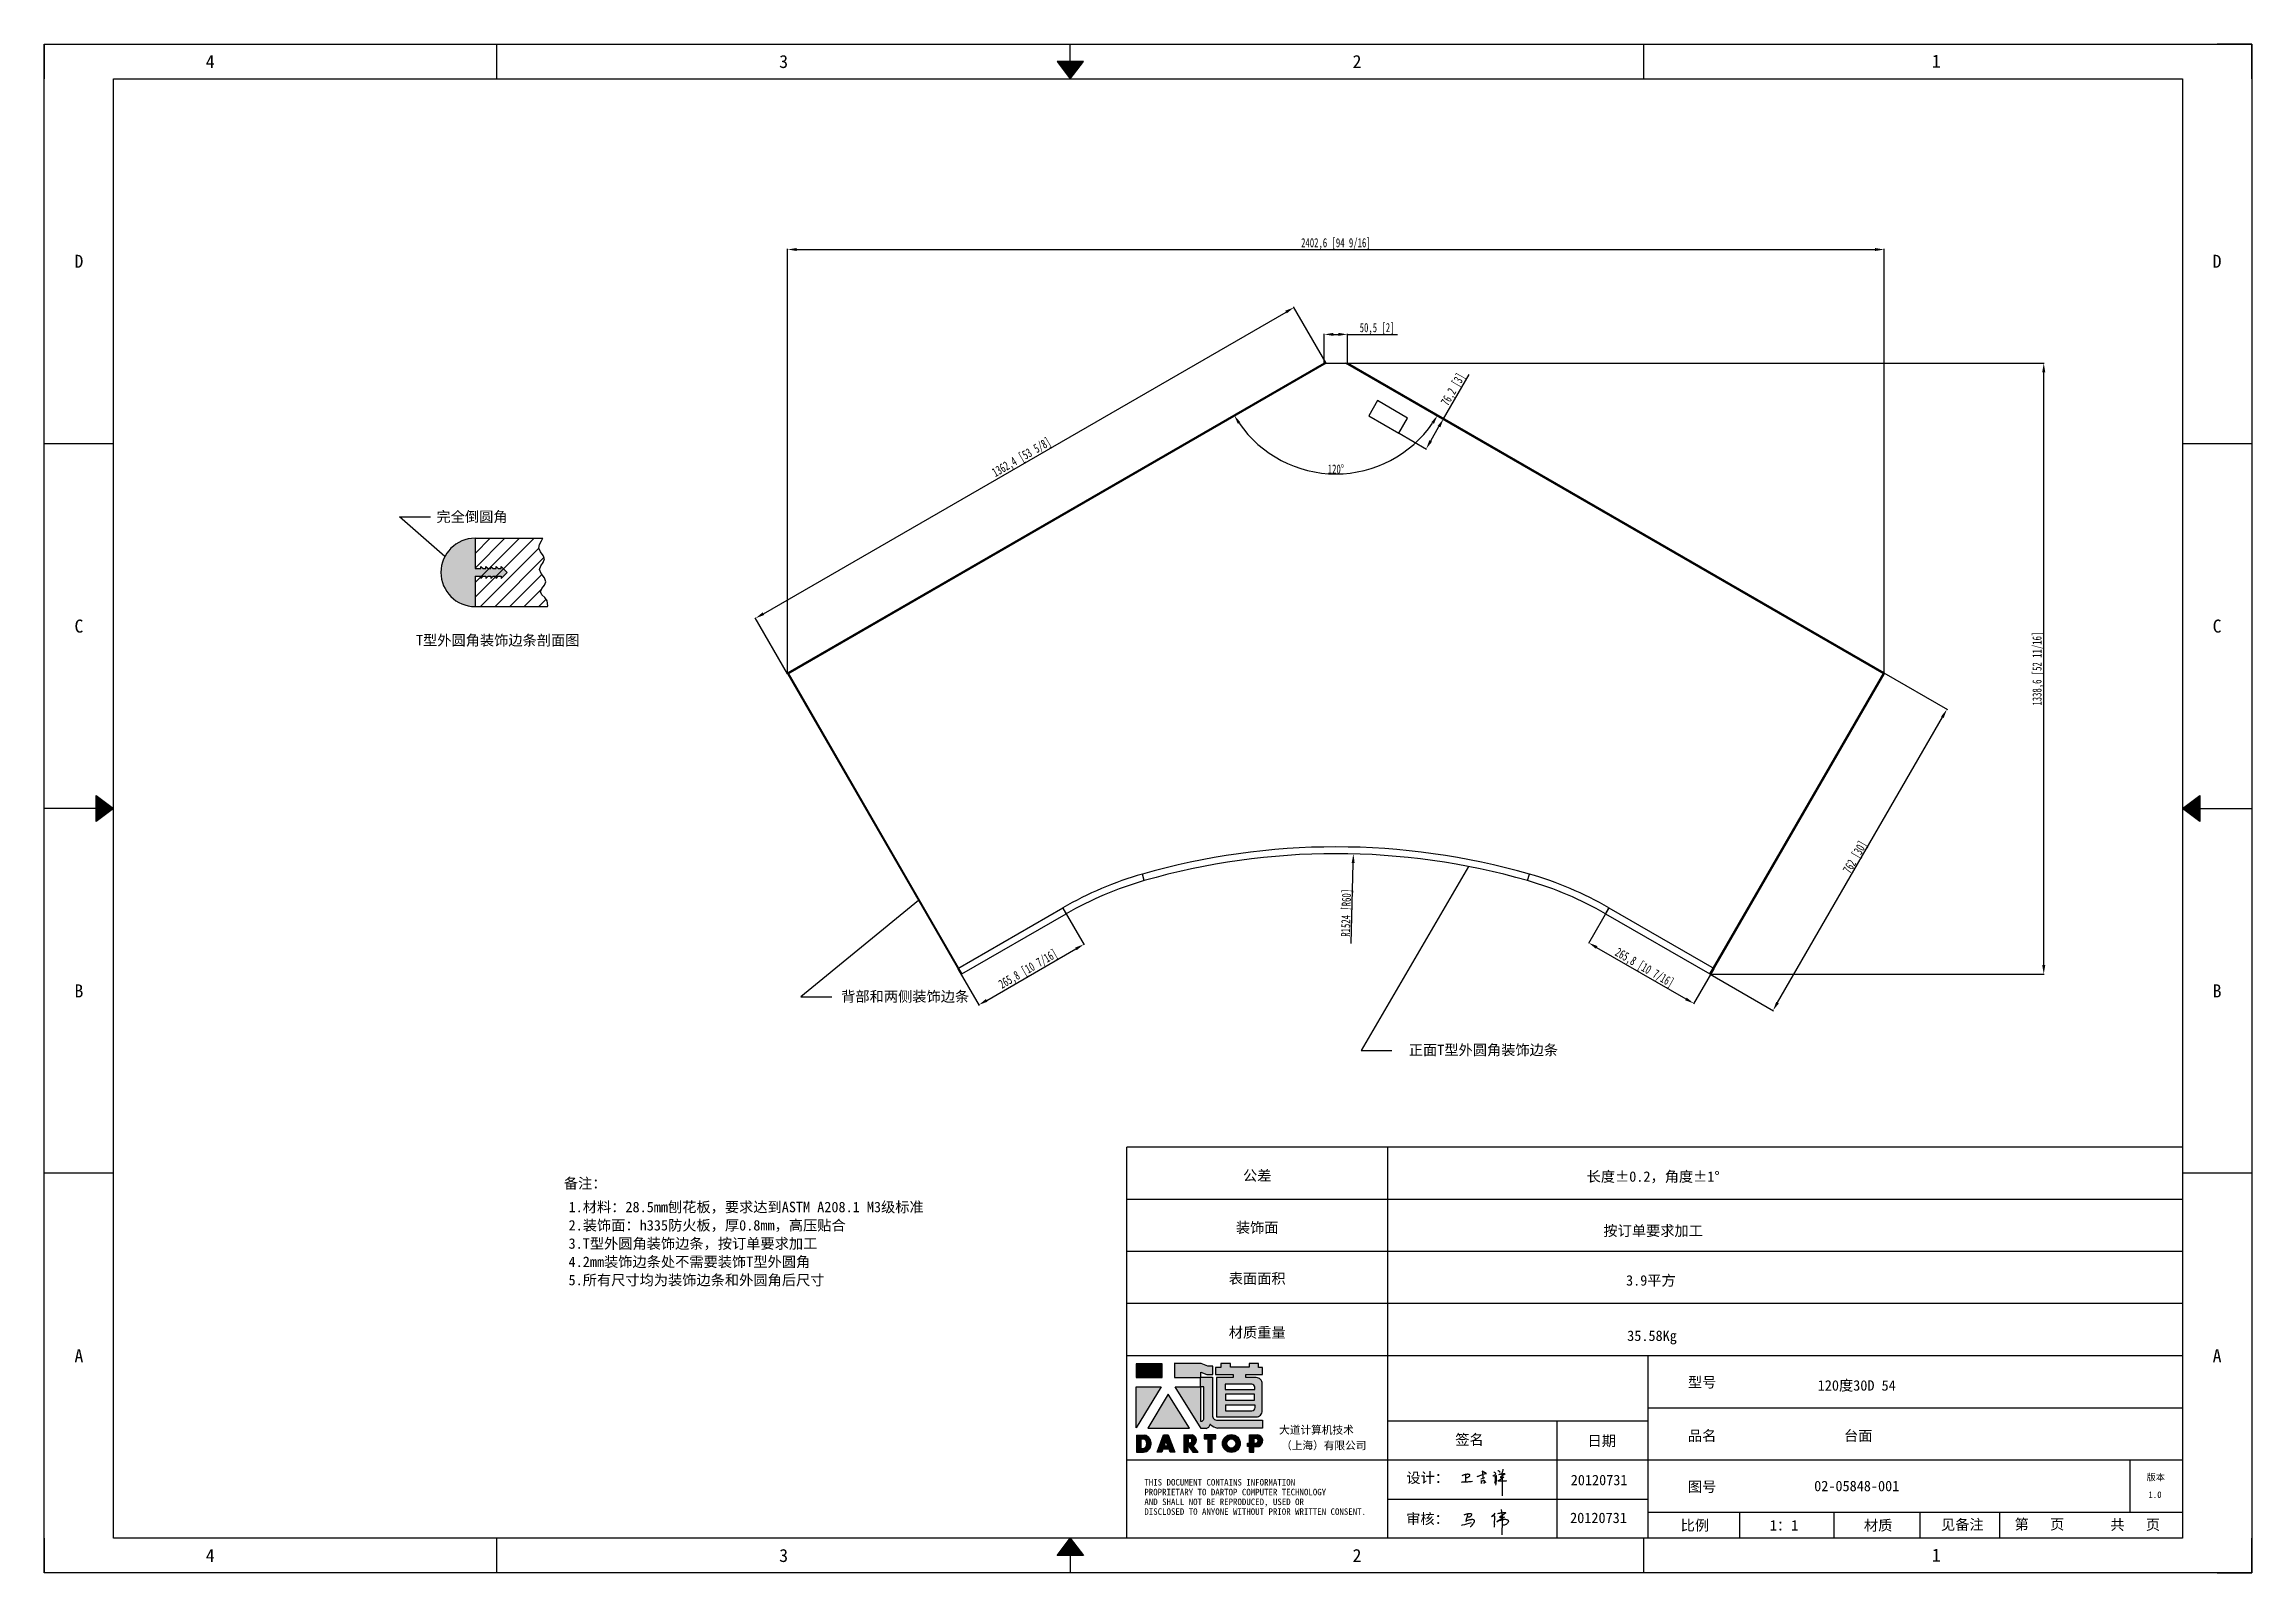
# Model space of a CAD drawing. Header units: inches. Extents: x 777 to 31414, y -60867 to 2393.
# Drawn here: x 777 to 5614, y -957 to 2393 of the extents above; entities that cross this region are included whole.
import ezdxf
from ezdxf.enums import TextEntityAlignment as Align

# ---------------------------------------------------------------- set-up
doc = ezdxf.new("R2010")
doc.units = ezdxf.units.IN
doc.header["$LTSCALE"] = 0.605
doc.header["$MEASUREMENT"] = 0
doc.header["$PDMODE"] = 3
doc.header["$PDSIZE"] = 0.25
doc.linetypes.add('DOT', pattern=[0.2, 0.1, -0.1])
doc.layers.get('0').update_dxf_attribs({"linetype": 'CONTINUOUS'})
doc.layers.get('Defpoints').update_dxf_attribs({"linetype": 'CONTINUOUS'})
for name, color, linetype in [('02-05848-001_DXF_HATCHING', 7, 'CONTINUOUS'), ('02-05848-001_DXF_TEXT', 7, 'CONTINUOUS'), ('02-05848-001DXF_CONTINUOUS_LINE', 7, 'CONTINUOUS'), ('4', 7, 'CONTINUOUS'), ('print', 30, 'CONTINUOUS')]:
    doc.layers.add(name, color=color, linetype=linetype)
doc.layers.add('dim', color=2, linetype='CONTINUOUS', lineweight=9)
doc.styles.add('Dartop', font='')
doc.styles.add('hzHT', font='simhei.ttf')
doc.styles.get("Standard").update_dxf_attribs({"font": 'txt', "width": 0.7})
doc.styles.get('Dartop').set_extended_font_data('FangSong_GB2312')
doc.dimstyles.new('ISO-25', dxfattribs={"dimtxt": 20, "dimasz": 20, "dimexe": 1.25, "dimexo": 0.625, "dimtad": 1, "dimdec": 1, "dimtxsty": 'Standard', "dimcen": 2.5, "dimadec": 0, "dimazin": 0, "dimtfac": 1, "dimtdec": 1, "dimtmove": 0, "dimatfit": 3, "dimfxl": 0, "dimarcsym": 0})
doc.dimstyles.get("Standard").update_dxf_attribs({"dimtxt": 0.1, "dimasz": 0.125, "dimexe": 0.18, "dimexo": 0.0625, "dimgap": 0.09, "dimtad": 0, "dimtih": 1, "dimtoh": 1, "dimdec": 3, "dimzin": 4, "dimdsep": 46, "dimtxsty": 'Standard', "dimblk": '_FILLED', "dimblk1": '_FILLED', "dimblk2": '_FILLED', "dimcen": 0.09, "dimadec": 0, "dimazin": 0, "dimtol": 1, "dimtp": 0.008, "dimtm": 0.008, "dimtfac": 1, "dimtdec": 3, "dimtofl": 0, "dimtmove": 0, "dimatfit": 3, "dimldrblk": '_FILLED', "dimfxl": 0, "dimtolj": 1, "dimtzin": 4, "dimarcsym": 0})

msp = doc.modelspace()

# ---------------------------------------------------------------- texts
at = {"color": 0}
for s, height, style, p in [('4', 28.55, 'Dartop', (1140.66, 2355.13)), ('3', 28.55, 'Dartop', (2397.04, 2355.13)), ('2', 28.55, 'Dartop', (3653.42, 2355.13)), ('1', 28.55, 'Dartop', (4922.82, 2356.04)), ('D', 28.55, 'Dartop', (852.91, 1917.3)), ('D', 28.55, 'Dartop', (5538, 1917.3)), ('C', 28.55, 'Dartop', (852.91, 1117.78)), ('C', 28.55, 'Dartop', (5538, 1117.78)), ('T型外圆角装饰边条剖面图', 22.8433, 'hzHT', (1770.58, 1086.78)), ('B', 28.55, 'Dartop', (852.91, 318.27)), ('B', 28.55, 'Dartop', (5538, 318.27)), ('备注：', 22.843, 'hzHT', (1962.24, -103.38)), ('公差', 22.843, 'hzHT', (3434.76, -86.5)), ('长度%%P0.2，角度%%P1%%D', 22.8433, 'hzHT', (4302.31, -88.56)), ('1.材料：28.5mm刨花板，要求达到ASTM A208.1 M3级标准', 22.8433, 'hzHT', (2314.93, -155.37)), ('2.装饰面：h335防火板，厚0.8mm，高压贴合           ', 22.8433, 'hzHT', (2314.93, -195.37)), ('装饰面', 22.843, 'hzHT', (3434.76, -200.37)), ('按订单要求加工', 22.843, 'hzHT', (4302.31, -207.34)), ('3.T型外圆角装饰边条，按订单要求加工               ', 22.8433, 'hzHT', (2314.93, -235.37)), ('4.2mm装饰边条处不需要装饰T型外圆角                ', 22.8433, 'hzHT', (2314.93, -275.37)), ('5.所有尺寸均为装饰边条和外圆角后尺寸              ', 22.8433, 'hzHT', (2314.93, -315.37)), ('表面面积', 22.843, 'hzHT', (3434.76, -312.05)), ('3.9平方', 22.843, 'hzHT', (4297.35, -316.22)), ('材质重量', 22.843, 'hzHT', (3434.76, -430.3)), ('35.58Kg', 22.843, 'hzHT', (4299.83, -437.48)), ('A', 28.55, 'Dartop', (852.91, -481.25)), ('A', 28.55, 'Dartop', (5538, -481.25)), ('型号', 22.843, 'hzHT', (4409.65, -539.36)), ('120度30D 54', 22.843, 'hzHT', (4748.4, -546.36)), ('签名', 22.843, 'hzHT', (3899.91, -664.99)), ('日期', 22.843, 'hzHT', (4189.76, -667.8)), ('品名', 22.843, 'hzHT', (4409.65, -656.62)), ('台面', 22.843, 'hzHT', (4751.59, -656.62)), ('20120731', 22.843, 'hzHT', (4183.9, -753.68)), ('图号', 22.843, 'hzHT', (4409.65, -768.28)), ('02-05848-001', 22.8433, 'hzHT', (4748.4, -766.79)), ('版本', 14.277, 'hzHT', (5403.64, -747.59)), ('1.0', 14.277, 'Dartop', (5401.93, -785.74)), ('20120731', 22.843, 'hzHT', (4182.54, -836.57)), ('比例', 22.843, 'hzHT', (4393.72, -853.05)), ('1：1', 22.843, 'hzHT', (4589.01, -853.05)), ('材质', 22.843, 'hzHT', (4795.35, -853.05)), ('见备注', 22.843, 'hzHT', (4979.87, -851.37)), ('第   页', 22.843, 'hzHT', (5148.71, -850.68)), ('共   页', 22.843, 'hzHT', (5358.55, -851.51)), ('4', 28.55, 'Dartop', (1140.66, -919.08)), ('3', 28.55, 'Dartop', (2397.04, -919.08)), ('2', 28.55, 'Dartop', (3653.42, -919.08)), ('1', 28.55, 'Dartop', (4922.82, -918.17))]:
    msp.add_text(s, height=height, dxfattribs=dict(at, style=style)).set_placement(p, align=Align.MIDDLE_CENTER)
at = {"color": 0, "style": 'hzHT'}
for s, height, p in [('THIS DOCUMENT CONTAINS INFORMATION', 14.2771, (3187.51, -765.79)), ('PROPRIETARY TO DARTOP COMPUTER TECHNOLOGY', 14.2771, (3187.51, -787.21)), ('设计：', 22.843, (3761.53, -760.17)), ('AND SHALL NOT BE REPRODUCED, USED OR', 14.2771, (3187.51, -808.62)), ('DISCLOSED TO ANYONE WITHOUT PRIOR WRITTEN CONSENT.', 14.2771, (3187.51, -830.04)), ('审核：', 22.843, (3761.19, -850.12))]:
    msp.add_text(s, height=height, dxfattribs=at).set_placement(p)
at = {"layer": '4', "color": 0, "style": 'hzHT'}
for s, p in [('大道计算机技术', (3482.8, -652.39)), ('（上海）有限公司', (3487.11, -686.54))]:
    msp.add_text(s, height=17.132, dxfattribs=at).set_placement(p)
at = {"layer": 'dim', "color": 0, "style": 'hzHT'}
for s, height, p in [('完全倒圆角', 22.843, (1714.26, 1357.52)), ('背部和两侧装饰边条', 22.843, (2663.45, 306.07)), ('正面T型外圆角装饰边条', 22.8433, (3930.45, 188.9))]:
    msp.add_text(s, height=height, dxfattribs=at).set_placement(p, align=Align.MIDDLE_CENTER)

# ---------------------------------------------------------------- blocks, each defined once
blk = doc.blocks.new('_FILLED')
at = {"color": 0, "linetype": 'ByBlock'}
blk.add_solid([(0, 0), (-1, 0.16), (-1, -0.16)], dxfattribs=at)
blk = doc.blocks.new('*U5')
at = {"color": 254, "linetype": 'Continuous', "extrusion": (0, 0, -1)}
for points in [[(-17, 0.333), (-16.812, 0.25), (-17, 0.5)], [(-17, 0.333), (-17.188, 0.25), (-16.812, 0.25)], [(-17, 0.333), (-17, 0.5), (-17.188, 0.25)]]:
    blk.add_solid(points, dxfattribs=at)
blk = doc.blocks.new('*U4')
at = {"color": 254, "linetype": 'Continuous', "extrusion": (0, 0, -1)}
for points in [[(-33.167, 11), (-33, 11), (-33.25, 11.188)], [(-33.167, 11), (-33.25, 11.188), (-33.25, 10.812)], [(-33.167, 11), (-33.25, 10.812), (-33, 11)]]:
    blk.add_solid(points, dxfattribs=at)
blk = doc.blocks.new('*U6')
at = {"color": 254, "linetype": 'Continuous'}
for points in [[(17, 21.667), (17.188, 21.75), (16.812, 21.75)], [(17, 21.667), (16.812, 21.75), (17, 21.5)], [(17, 21.667), (17, 21.5), (17.188, 21.75)]]:
    blk.add_solid(points, dxfattribs=at)
blk = doc.blocks.new('*U3')
at = {"color": 254, "linetype": 'Continuous', "extrusion": (0, 0, -1)}
for points in [[(-0.833, 11), (-0.75, 10.812), (-0.75, 11.188)], [(-0.833, 11), (-0.75, 11.188), (-1, 11)], [(-0.833, 11), (-1, 11), (-0.75, 10.812)]]:
    blk.add_solid(points, dxfattribs=at)
blk = doc.blocks.new('dadao')
for p, q in [((48, 19.2), (44.9, 10.4)), ((44.9, 10.4), (51.2, 10.4)), ((51.2, 10.4), (48, 19.2))]:
    blk.add_line(p, q)
for points in [[(41.8, 121.6), (41.8, 143.7), (-0.4, 143.7), (-0.4, 121.6), (41.8, 121.6)], [(104.8, 122), (104.8, 130.3), (114.1, 126.3), (124.2, 126.3), (124.2, 139.6), (115.9, 139.6), (105.1, 143.9), (61.5, 143.9)], [(61.7, 144), (61.7, 121.3), (103.9, 121.3)], [(113.4, 38.7), (105.1, 38.7), (63, 106.5), (103.9, 106.5), (103.9, 120.9), (103.9, 121.3)], [(109.7, 53.6), (109.7, 106.2), (104.3, 106.2), (104.3, 50.4), (106.6, 50.4)], [(144.6, 94.4), (144.6, 84.8), (192, 84.8), (192, 94.1), (144.9, 94.1)], [(120.2, 45), (119.5, 45), (119.5, 44.6)], [(0, 28), (0, 0), (11.8, 0)], [(0.1, 28), (14, 28)], [(7.1, 21.8), (7.1, 6.1), (12, 6.1)], [(7.1, 21.8), (11.4, 21.8)], [(76.8, 28.2), (76.8, 0), (84.1, 0), (84.1, 11.1), (91.6, -0.1), (100.3, -0.1), (91.7, 11.1)], [(76.8, 28.2), (90.6, 28.2)], [(84, 22.7), (84, 15.3), (87.2, 15.3)], [(84, 22.7), (87.3, 22.7)], [(183.7, 0), (183.7, 9.6), (180.6, 9.6), (180.6, 14.9), (183.8, 14.9), (183.8, 28.1), (196.1, 28.1), (196.5, 28.1)], [(183.7, 0), (190.9, 0), (190.9, 9.6), (198.8, 9.6)], [(194.9, 22.3), (190.8, 22.3), (190.8, 15), (194.4, 15)]]:
    blk.add_lwpolyline(points)
blk.add_lwpolyline([(137.1, 144.2), (137.1, 137.9), (128.3, 137.9), (128.3, 126.5), (157.3, 126.5), (157.3, 121.5), (130.3, 121.5), (130.3, 57.5), (194.4, 57.5, 0.414214), (204.4, 67.5), (204.4, 111.3, 0.414214), (194.4, 121.3), (177.5, 121.3), (177.5, 126.3), (204.7, 126.3), (204.7, 137.7), (198.2, 137.7), (198.2, 143.9), (183.3, 143.9), (183.3, 138), (153, 138), (153, 144.2), (137.1, 144.2)], format="xyb", close=True)
for points in [[(104.8, 122), (123.4, 122), (123.4, 60, 0.414214), (131.4, 52), (204.8, 52), (204.8, 39.1), (131.7, 39.1)], [(144.3, 110.8), (144.3, 101.8), (192.3, 101.8), (192.3, 105.5, 0.414214), (187.3, 110.5), (144.3, 110.5)], [(144.6, 77), (144.6, 67.5), (187.6, 67.5, 0.414214), (192.6, 72.5), (192.6, 76.4), (144.6, 76.4)]]:
    blk.add_lwpolyline(points, format="xyb")
for points in [[(-0.3, 106.2), (40.4, 106.2), (-0.3, 39.7), (-0.3, 106.2)], [(51.7, 94.1), (18.4, 39.3), (86.2, 39.3)], [(43.8, 28.2), (51.8, 28.2), (62.6, -0.1), (55, -0.1), (53.2, 5), (42.9, 5), (41.1, 0), (33.6, 0)], [(110, 28.1), (110, 21.9), (116, 21.9), (116, -0.1), (123.2, -0.1), (123.2, 22), (129.2, 22), (129.2, 28.1), (110, 28.1)]]:
    blk.add_lwpolyline(points, close=True)
for radius in [14.5, 7.44]:
    blk.add_circle((154.2, 14.2), radius)
for centre, radius, start, end in [((99.2, 60.7), 12.6, 305.6399, 325.969), ((111.6, 46.7), 8.19, 282.9811, 347.6627), ((136, 61.7), 22.9, 226.7358, 259.3209), ((8.5, 13.9), 8.49, 294.2143, 69.7177), ((9.6, 14.2), 14.4, 278.6604, 72.3203), ((86.4, 19), 3.8, 282.527, 76.7196), ((88.6, 19.4), 8.95, 290.6073, 77.2124), ((193.7, 18.7), 3.8, 280.9891, 72.5513), ((195.7, 18.6), 9.51, 288.8959, 85.2442)]:
    blk.add_arc(centre, radius, start, end)
blk = doc.blocks.new('h')
for p, q in [((20768.1, -2360.9), (20773, -2359.1)), ((20769.5, -2366.9), (20769.8, -2370.6)), ((20769.8, -2370.6), (20770.9, -2378)), ((20770.9, -2378), (20771.5, -2370.6)), ((20772.4, -2369.3), (20774.9, -2367.8)), ((20773, -2359.1), (20784.1, -2355.2)), ((20773.3, -2331.8), (20775.3, -2338.7)), ((20789.1, -2340.9), (20773.5, -2331.9)), ((20775.3, -2338.7), (20775.6, -2351.2)), ((20775.6, -2351.2), (20775.5, -2357.3)), ((20782.2, -2369.2), (20780, -2377.1)), ((20780, -2377.1), (20788.3, -2371.3)), ((20780.1, -2366.4), (20780.8, -2366.4)), ((20781.9, -2367.4), (20782.2, -2369.2)), ((20845.7, -2343.5), (20848.4, -2353)), ((20848.9, -2370.3), (20847.9, -2424)), ((20848.4, -2353), (20848.9, -2370.3))]:
    blk.add_line(p, q)
for points in [[(20696.6, -2372.4, 0.002073), (20710.6, -2371.9, 0.016137), (20719.6, -2371.3, 0.008314), (20736.9, -2369.3)], [(20699.1, -2348.2, -0.029745), (20704.6, -2345.4, -0.046842), (20708.4, -2344.2, -0.00919), (20714.3, -2343, -0.018517), (20717.2, -2342.5, -0.037841), (20720.3, -2342.4, -0.039541), (20723.2, -2342.8, -0.149785), (20726, -2344.3, -0.204935), (20726.9, -2346.6, -0.074872), (20726.5, -2348.3, -0.061615), (20725.6, -2350.3, -0.034204), (20723.8, -2352.6, -0.045776), (20722.3, -2354.1, -0.054985), (20720.4, -2355.3, -0.036348), (20717.3, -2356.5, -0.067752), (20715.7, -2356.8, -0.043553), (20713.2, -2356.7)], [(20755, -2351.9, -0.024077), (20759.9, -2350.1, -0.013147), (20768.7, -2346.5, -0.00522), (20775.4, -2344.1, -0.018517), (20777.3, -2343.4, -0.008274), (20786.3, -2341, -0.039541), (20788.3, -2340.8, -0.079216), (20789.4, -2341, -0.204935)], [(20813.5, -2350.1, 0.007348), (20815.9, -2348.7, 0.008421), (20818, -2347.3, 0.009459), (20819.7, -2346.2, -0.016325), (20820.7, -2345.5, -0.173771), (20821.8, -2345.3, -0.085159), (20823.9, -2346, -0.125883), (20826, -2347.9, -0.160659), (20826.6, -2350.1, -0.010447), (20826.5, -2352.3, -0.008247), (20826.2, -2355.1, -0.002698), (20825.3, -2374, 0.001562), (20823.9, -2383.7, 0.016137)], [(20816.8, -2335, -0.053561), (20819.6, -2336.1, -0.075272), (20821.3, -2337.3, -0.005295), (20822.5, -2338.5, -0.009337), (20823.1, -2339.1, -0.026146), (20823.7, -2339.8, -0.016644), (20824.5, -2340.9)], [(20832.1, -2329.2, -0.053561), (20834.9, -2330.3, -0.075272), (20836.7, -2331.5, -0.005295), (20837.8, -2332.6, -0.009337), (20838.5, -2333.3, -0.026146), (20839, -2334, -0.016644), (20839.8, -2335.1)], [(20836, -2343.7, -0.02797), (20842.1, -2342.6, -0.048868), (20845.6, -2342.2, -0.00919), (20851.1, -2341.4, -0.018517), (20853.9, -2341.1, -0.037841), (20856.7, -2341.2, -0.039541), (20859.4, -2341.6, -0.018282), (20840.6, -2354.7, -0.000937)], [(20847.6, -2340.2, 0.021784), (20849.6, -2335.9, 0.028296), (20850.8, -2332.4, 0.008136), (20851.9, -2328.2, 0.028913), (20852.2, -2327, 0.08193), (20852.1, -2325.9, 0.075058), (20851.7, -2324.7, 0.275043)]]:
    blk.add_lwpolyline(points, format="xyb")
for points in [[(20711.3, -2343.5), (20711.3, -2343.5), (20711.5, -2355.8), (20710.7, -2368), (20710.6, -2371.9)], [(20821.5, -2350.6), (20822.4, -2359.2), (20822.2, -2364.9), (20821.7, -2369), (20821.3, -2376.3), (20823.6, -2368.5), (20827.2, -2366.3), (20829.5, -2366.3)], [(20840.6, -2354.7), (20850, -2354.7), (20855, -2354.3), (20845.9, -2361.1), (20840.5, -2364), (20833, -2367.5), (20863.2, -2367.4), (20865.9, -2367.3)]]:
    blk.add_lwpolyline(points)
for centre, radius, start, end in [((20773.7, -2371.2), 2.3, 121.9907, 163.60158), ((20787.5, -2406), 40.3, 100.61827, 108.24823), ((20780.8, -2367.6), 1.15, 9.4675, 90)]:
    blk.add_arc(centre, radius, start, end)
blk = doc.blocks.new('*D7')
at = {"layer": 'Defpoints', "color": 0, "transparency": 16777216}
for p in [(4808.4, 1943.1), (2405.8, 1014.1), (4808.4, 1014.1)]:
    blk.add_point(p, dxfattribs=at)
at = {"layer": 'dim', "color": 0, "lineweight": -2, "transparency": 16777216}
for p, q in [((2405.8, 1014.7), (2405.8, 1944.4)), ((2425.8, 1943.1), (4788.4, 1943.1)), ((4808.4, 1014.8), (4808.4, 1944.4))]:
    blk.add_line(p, q, dxfattribs=at)
at = {"layer": 'dim', "color": 0, "transparency": 16777216}
for points in [[(2425.8, 1946.4), (2425.8, 1939.8), (2405.8, 1943.1)], [(4788.4, 1946.4), (4788.4, 1939.8), (4808.4, 1943.1)]]:
    blk.add_solid(points, dxfattribs=at)
at = {"layer": 'dim', "color": 0, "transparency": 16777216, "insert": (3607.1, 1955.4), "char_height": 20, "attachment_point": 5}
blk.add_mtext('2402,6 [94 9/16]', dxfattribs=at)
blk = doc.blocks.new('*D8')
at = {"layer": 'Defpoints', "color": 0, "transparency": 16777216}
for p in [(3515.2, 1816.1), (3585.9, 1693.8), (2406, 1012.6)]:
    blk.add_point(p, dxfattribs=at)
at = {"layer": 'dim', "color": 0, "lineweight": -2, "transparency": 16777216}
for p, q in [((2352.7, 1144.9), (3497.9, 1806.1)), ((3585.5, 1694.3), (3514.6, 1817.2)), ((2405.7, 1013.1), (2334.7, 1136))]:
    blk.add_line(p, q, dxfattribs=at)
at = {"layer": 'dim', "color": 0, "transparency": 16777216}
for points in [[(3496.2, 1809), (3499.6, 1803.2), (3515.2, 1816.1)], [(2351, 1147.8), (2354.4, 1142.1), (2335.4, 1134.9)]]:
    blk.add_solid(points, dxfattribs=at)
at = {"layer": 'dim', "color": 0, "transparency": 16777216, "insert": (2919.2, 1486.2), "char_height": 20, "attachment_point": 5, "rotation": 30}
blk.add_mtext('1362,4 [53 5/8]', dxfattribs=at)
blk = doc.blocks.new('*D9')
at = {"layer": 'Defpoints', "color": 0, "transparency": 16777216}
for p in [(3632.4, 1757.1), (3581.8, 1693.8), (3632.4, 1693.8)]:
    blk.add_point(p, dxfattribs=at)
at = {"layer": 'dim', "color": 0, "lineweight": -2, "transparency": 16777216}
for p, q in [((3581.8, 1694.4), (3581.8, 1758.4)), ((3601.8, 1757.1), (3612.4, 1757.1)), ((3632.4, 1694.4), (3632.4, 1758.4)), ((3632.4, 1757.1), (3742.3, 1757.1))]:
    blk.add_line(p, q, dxfattribs=at)
at = {"layer": 'dim', "color": 0, "transparency": 16777216}
for points in [[(3601.8, 1760.5), (3601.8, 1753.8), (3581.8, 1757.1)], [(3612.4, 1760.5), (3612.4, 1753.8), (3632.4, 1757.1)]]:
    blk.add_solid(points, dxfattribs=at)
at = {"layer": 'dim', "color": 0, "transparency": 16777216, "insert": (3697.4, 1769.4), "char_height": 20, "attachment_point": 5}
blk.add_mtext('50,5 [2]', dxfattribs=at)
blk = doc.blocks.new('*D10')
at = {"layer": 'Defpoints', "color": 0, "transparency": 16777216}
for p in [(3581.8, 1693.8), (3632.4, 1693.8), (3519.1, 1466.7), (2406.7, 1015.3), (4807.5, 1015.3)]:
    blk.add_point(p, dxfattribs=at)
at = {"layer": 'dim', "color": 0, "lineweight": -2, "transparency": 16777216}
blk.add_arc((3607.1, 1708.4), 257.2, 214.4559, 325.5441, dxfattribs=at)
at = {"layer": 'dim', "color": 0, "transparency": 16777216}
for points in [[(3392.2, 1561.1), (3397.8, 1564.6), (3384.3, 1579.8)], [(3816.4, 1564.6), (3822, 1561.1), (3829.9, 1579.8)]]:
    blk.add_solid(points, dxfattribs=at)
at = {"layer": 'dim', "color": 0, "transparency": 16777216, "insert": (3607.1, 1461.8), "char_height": 20, "attachment_point": 5}
blk.add_mtext('120°', dxfattribs=at)
blk = doc.blocks.new('*D11')
at = {"layer": 'Defpoints', "color": 0, "transparency": 16777216}
for p in [(3783.1, 1606.8), (3843, 1572.2), (3745, 1540.8)]:
    blk.add_point(p, dxfattribs=at)
at = {"layer": 'dim', "color": 0, "lineweight": -2, "transparency": 16777216}
for p, q in [((3843, 1572.2), (3899.1, 1669.4)), ((3783.6, 1606.5), (3844.1, 1571.6)), ((3814.9, 1523.5), (3833, 1554.9)), ((3745.5, 1540.5), (3806, 1505.6))]:
    blk.add_line(p, q, dxfattribs=at)
at = {"layer": 'dim', "color": 0, "transparency": 16777216}
for points in [[(3830.1, 1556.5), (3835.9, 1553.2), (3843, 1572.2)], [(3812, 1525.2), (3817.8, 1521.8), (3804.9, 1506.2)]]:
    blk.add_solid(points, dxfattribs=at)
at = {"layer": 'dim', "color": 0, "transparency": 16777216, "insert": (3865.4, 1635.6), "char_height": 20, "attachment_point": 5, "rotation": 60}
blk.add_mtext('76,2 [3]', dxfattribs=at)
blk = doc.blocks.new('*D12')
at = {"layer": 'Defpoints', "color": 0, "transparency": 16777216}
for p in [(3645.5, 618.4), (3607.1, -905.1)]:
    blk.add_point(p, dxfattribs=at)
at = {"layer": 'dim', "color": 0, "lineweight": -2, "transparency": 16777216}
blk.add_line((3640.5, 422), (3645, 598.4), dxfattribs=at)
at = {"layer": 'dim', "color": 0, "transparency": 16777216}
blk.add_solid([(3641.6, 598.5), (3648.3, 598.4), (3645.5, 618.4)], dxfattribs=at)
at = {"layer": 'dim', "color": 0, "transparency": 16777216, "insert": (3631.6, 489.4), "char_height": 20, "attachment_point": 5, "rotation": 88.5586}
blk.add_mtext('R1524 [R60]', dxfattribs=at)
blk = doc.blocks.new('*D13')
at = {"layer": 'Defpoints', "color": 0, "transparency": 16777216}
for p in [(3008.8, 500.3), (3054.9, 420.4), (2778.5, 367.4)]:
    blk.add_point(p, dxfattribs=at)
at = {"layer": 'dim', "color": 0, "lineweight": -2, "transparency": 16777216}
for p, q in [((3009.1, 499.8), (3055.5, 419.3)), ((2842, 297.5), (3037.6, 410.4)), ((2778.8, 366.8), (2825.3, 286.4))]:
    blk.add_line(p, q, dxfattribs=at)
at = {"layer": 'dim', "color": 0, "transparency": 16777216}
for points in [[(3035.9, 413.3), (3039.2, 407.5), (3054.9, 420.4)], [(2840.3, 300.4), (2843.6, 294.6), (2824.6, 287.5)]]:
    blk.add_solid(points, dxfattribs=at)
at = {"layer": 'dim', "color": 0, "transparency": 16777216, "insert": (2933.6, 364.6), "char_height": 20, "attachment_point": 5, "rotation": 30}
blk.add_mtext('265,8 [10 7/16]', dxfattribs=at)
blk = doc.blocks.new('*D14')
at = {"layer": 'Defpoints', "color": 0, "transparency": 16777216}
for p in [(4205.5, 500.3), (4435.7, 367.4), (4391.4, 290.7)]:
    blk.add_point(p, dxfattribs=at)
at = {"layer": 'dim', "color": 0, "lineweight": -2, "transparency": 16777216}
for p, q in [((4205.2, 499.8), (4160.6, 422.5)), ((4178.5, 413.6), (4374.1, 300.7)), ((4435.4, 366.8), (4390.8, 289.6))]:
    blk.add_line(p, q, dxfattribs=at)
at = {"layer": 'dim', "color": 0, "transparency": 16777216}
for points in [[(4180.2, 416.5), (4176.8, 410.7), (4161.2, 423.6)], [(4375.8, 303.5), (4372.4, 297.8), (4391.4, 290.7)]]:
    blk.add_solid(points, dxfattribs=at)
at = {"layer": 'dim', "color": 0, "transparency": 16777216, "insert": (4282.5, 367.8), "char_height": 20, "attachment_point": 5, "rotation": 330}
blk.add_mtext('265,8 [10 7/16]', dxfattribs=at)
blk = doc.blocks.new('*D15')
at = {"layer": 'Defpoints', "color": 0, "transparency": 16777216}
for p in [(4807.5, 1015.3), (4946, 935.4), (4426.5, 355.4)]:
    blk.add_point(p, dxfattribs=at)
at = {"layer": 'dim', "color": 0, "lineweight": -2, "transparency": 16777216}
for p, q in [((4808, 1015), (4947.1, 934.8)), ((4575, 292.8), (4936, 918.1)), ((4427, 355.1), (4566.1, 274.8))]:
    blk.add_line(p, q, dxfattribs=at)
at = {"layer": 'dim', "color": 0, "transparency": 16777216}
for points in [[(4933.1, 919.7), (4938.9, 916.4), (4946, 935.4)], [(4572.1, 294.5), (4577.9, 291.1), (4565, 275.5)]]:
    blk.add_solid(points, dxfattribs=at)
at = {"layer": 'dim', "color": 0, "transparency": 16777216, "insert": (4746.3, 610.7), "char_height": 20, "attachment_point": 5, "rotation": 60.0005}
blk.add_mtext('762 [30]', dxfattribs=at)
blk = doc.blocks.new('*D16')
at = {"layer": 'Defpoints', "color": 0, "transparency": 16777216}
for p in [(3632.4, 1693.8), (5158.2, 1693.8), (4428, 355.2)]:
    blk.add_point(p, dxfattribs=at)
at = {"layer": 'dim', "color": 0, "lineweight": -2, "transparency": 16777216}
for p, q in [((3633, 1693.8), (5159.4, 1693.8)), ((5158.2, 375.2), (5158.2, 1673.8)), ((4428.6, 355.2), (5159.4, 355.2))]:
    blk.add_line(p, q, dxfattribs=at)
at = {"layer": 'dim', "color": 0, "transparency": 16777216}
for points in [[(5154.8, 1673.8), (5161.5, 1673.8), (5158.2, 1693.8)], [(5154.8, 375.2), (5161.5, 375.2), (5158.2, 355.2)]]:
    blk.add_solid(points, dxfattribs=at)
at = {"layer": 'dim', "color": 0, "transparency": 16777216, "insert": (5145.9, 1024.5), "char_height": 20, "attachment_point": 5, "rotation": 90}
blk.add_mtext('1338,6 [52 11/16]', dxfattribs=at)

# ---------------------------------------------------------------- dimensions: what is measured, and where the dimension line sits
at = {"layer": 'dim'}
for p1, p2, distance, picture, middle in [((2405.81, 1014.12), (4808.42, 1014.13), 928.98, '*D7', (3607.12, 1955.4)), ((2406.01, 1012.6), (3585.86, 1693.79), 141.27, '*D8', (2919.15, 1486.19)), ((3581.85, 1693.79), (3632.39, 1693.79), 63.35, '*D9', (3697.35, 1769.43)), ((3745, 1540.79), (3783.1, 1606.78), -69.2, '*D11', (3865.44, 1635.59)), ((4426.5, 355.43), (4807.5, 1015.34), -159.92, '*D15', (4746.3, 610.74)), ((2778.5248, 367.3846), (3008.7536, 500.3072), -92.2375, '*D13', (2933.6121, 364.6108)), ((4205.4865, 500.3072), (4435.7153, 367.3846), -88.5918, '*D14', (4282.4508, 367.768))]:
    dim = msp.add_aligned_dim(p1=p1, p2=p2, distance=distance, dimstyle='ISO-25', dxfattribs=at)
    dim.commit()
    dim.dimension.update_dxf_attribs({"geometry": picture, "text_midpoint": middle})
dim = msp.add_angular_dim_2l(base=(3519.14, 1466.66), line1=((4807.5, 1015.34), (3632.39, 1693.79)), line2=((3581.85, 1693.79), (2406.74, 1015.34)), dimstyle='ISO-25', dxfattribs=at)
dim.commit()
dim.dimension.update_dxf_attribs({"geometry": '*D10', "text_midpoint": (3607.12, 1461.77)})
dim = msp.add_linear_dim(base=(5158.18, 1693.79), p1=(4428.02, 355.23), p2=(3632.39, 1693.79), angle=90, dimstyle='ISO-25', dxfattribs=at)
dim.commit()
dim.dimension.update_dxf_attribs({"geometry": '*D16', "text_midpoint": (5145.88, 1024.51)})
dim = msp.add_radius_dim(center=(3607.12, -905.08), mpoint=(3645.45, 618.43), dimstyle='ISO-25', dxfattribs=at)
dim.commit()
dim.dimension.update_dxf_attribs({"geometry": '*D12', "text_midpoint": (3642.2, 489.13), "dimtype": 164})

# ---------------------------------------------------------------- hatches: boundary and pattern name
for points in [[(3226.38, -498.93), (3169.43, -498.93), (3169.43, -528.69), (3226.38, -528.69)], [(3224.55, -549.51), (3169.58, -549.51), (3169.58, -639.26)], [(3239.79, -565.8), (3194.85, -639.86), (3286.35, -639.86)], [(3344.45, -655.01), (3318.45, -655.01), (3318.45, -663.26), (3326.56, -663.26), (3326.56, -692.99), (3336.27, -692.99), (3336.27, -663.24), (3344.45, -663.24)]]:
    msp.add_hatch(color=0).paths.add_polyline_path(points)
h = msp.add_hatch(color=0)
h.paths.add_polyline_path([(3311.5, -517.02), (3324.07, -522.45), (3337.66, -522.45), (3337.66, -504.46), (3326.45, -504.46), (3311.84, -498.69), (3253.3, -498.69), (3253.3, -529.11), (3310.26, -529.11), (3310.26, -529.73), (3310.26, -549.17), (3255.02, -549.17), (3311.83, -640.6), (3323.08, -640.6, 0.2793748), (3331.3, -632.61), (3331.3, -632.19), (3332.29, -632.19, 0.1431454), (3347.78, -640.07), (3446.5, -640.07), (3446.5, -622.73), (3347.36, -622.73, -0.4142136), (3336.56, -611.94), (3336.56, -528.15), (3311.5, -528.15)])
h.paths.add_polyline_path([(3310.83, -549.56), (3318.07, -549.56), (3318.07, -620.52, -0.0889357), (3313.87, -624.84), (3310.81, -624.84)], flags=16)
h = msp.add_hatch(color=0)
h.paths.add_polyline_path([(3446.33, -506.98), (3437.55, -506.98), (3437.55, -498.62), (3417.47, -498.62), (3417.47, -506.56), (3376.48, -506.56), (3376.48, -498.21), (3355.01, -498.21), (3355.01, -506.72), (3343.15, -506.72), (3343.15, -522.12), (3382.3, -522.12), (3382.3, -528.93), (3345.82, -528.93), (3345.82, -615.19), (3432.41, -615.19, 0.4142136), (3445.91, -601.69), (3445.91, -542.62, 0.4142136), (3432.41, -529.12), (3409.52, -529.12), (3409.52, -522.44), (3446.33, -522.44)])
h.paths.add_polyline_path([(3422.85, -543.75, -0.4142136), (3429.6, -550.5), (3429.6, -555.45), (3364.77, -555.45), (3364.77, -543.75)], flags=16)
h.paths.add_polyline_path([(3429.18, -565.89), (3429.18, -578.42), (3365.19, -578.42), (3365.19, -565.89)], flags=16)
h.paths.add_polyline_path([(3430.02, -589.71), (3430.02, -595.07, -0.4142136), (3423.27, -601.82), (3365.19, -601.82), (3365.19, -589.71)], flags=16)
h = msp.add_hatch(color=0)
h.paths.add_polyline_path([(3188.84, -655.14), (3169.99, -655.14), (3169.99, -692.87), (3185.87, -692.87, 0.7930159)])
h.paths.add_polyline_path([(3186.15, -684.61), (3179.55, -684.61), (3179.55, -663.41), (3185.42, -663.41, -0.6713609)], flags=16)
h = msp.add_hatch(color=0)
h.paths.add_polyline_path([(3239.93, -654.83), (3229.17, -654.83), (3215.33, -692.92), (3225.52, -692.92), (3227.92, -686.17), (3241.73, -686.17), (3244.18, -693), (3254.46, -693)])
h.paths.add_polyline_path([(3239.09, -678.89), (3230.54, -678.89), (3234.74, -666.93)], flags=16)
h = msp.add_hatch(color=0)
h.paths.add_polyline_path([(3292.24, -654.86), (3273.69, -654.86), (3273.69, -692.94), (3283.5, -692.94), (3283.5, -677.84), (3293.57, -693.07), (3305.41, -693.07), (3293.82, -677.94, 0.7440549)])
h.paths.add_polyline_path([(3283.41, -672.21), (3283.41, -662.21), (3287.79, -662.21, -0.796809), (3287.72, -672.21)], flags=16)
h = msp.add_hatch(color=0)
h.paths.add_polyline_path([(3358.59, -673.76, 1), (3397.68, -673.76, 1)])
h.paths.add_polyline_path([(3388.18, -673.76, -1), (3368.09, -673.76, -1)], flags=16)
h = msp.add_hatch(color=0)
h.paths.add_polyline_path([(3435.18, -654.95), (3434.62, -654.95), (3418.09, -654.95), (3418.09, -672.72), (3413.7, -672.72), (3413.7, -679.93), (3418.02, -679.93), (3418.02, -692.87), (3427.67, -692.87), (3427.67, -679.88), (3438.27, -679.88, 0.8123038)])
h.paths.add_polyline_path([(3427.53, -672.67), (3427.53, -662.73), (3433.02, -662.73, -0.7782134), (3432.46, -672.67)], flags=16)
at = {"layer": '02-05848-001_DXF_HATCHING', "linetype": 'Continuous'}
h = msp.add_hatch(color=2, dxfattribs=at)
edge = h.paths.add_edge_path()
edge.add_line((1738.59, 1227.32), (1744.63, 1227.32))
edge.add_line((1744.63, 1227.32), (1744.63, 1222.27))
edge.add_line((1744.63, 1222.27), (1749.69, 1227.32))
edge.add_line((1749.69, 1227.32), (1755.74, 1227.32))
edge.add_line((1755.74, 1227.32), (1755.74, 1222.27))
edge.add_line((1755.74, 1222.27), (1760.8, 1227.32))
edge.add_line((1760.8, 1227.32), (1766.84, 1227.32))
edge.add_line((1766.84, 1227.32), (1766.84, 1222.27))
edge.add_line((1766.84, 1222.27), (1771.9, 1227.32))
edge.add_line((1771.9, 1227.32), (1777.94, 1227.32))
edge.add_line((1777.94, 1227.32), (1777.94, 1222.27))
edge.add_line((1777.94, 1222.27), (1791.22, 1235.5))
edge.add_line((1777.94, 1248.73), (1791.22, 1235.5))
edge.add_line((1777.94, 1243.69), (1777.94, 1248.73))
edge.add_line((1771.9, 1243.69), (1777.94, 1243.69))
edge.add_line((1766.84, 1248.73), (1771.9, 1243.69))
edge.add_line((1766.84, 1243.69), (1766.84, 1248.73))
edge.add_line((1760.8, 1243.69), (1766.84, 1243.69))
edge.add_line((1755.74, 1248.73), (1760.8, 1243.69))
edge.add_line((1755.74, 1243.69), (1755.74, 1248.73))
edge.add_line((1749.69, 1243.69), (1755.74, 1243.69))
edge.add_line((1744.63, 1248.73), (1749.69, 1243.69))
edge.add_line((1744.63, 1243.69), (1744.63, 1248.73))
edge.add_line((1738.59, 1243.69), (1744.63, 1243.69))
edge.add_line((1733.53, 1248.73), (1738.59, 1243.69))
edge.add_line((1733.53, 1243.69), (1733.53, 1248.73))
edge.add_line((1720.96, 1243.69), (1733.53, 1243.69))
edge.add_line((1720.96, 1310.31), (1720.96, 1243.69))
edge.add_arc((1720.96, 1235.5), 74.8, 90, 270)
edge.add_line((1720.96, 1227.32), (1720.96, 1160.7))
edge.add_line((1720.96, 1227.32), (1733.53, 1227.32))
edge.add_line((1733.53, 1227.32), (1733.53, 1222.27))
edge.add_line((1733.53, 1222.27), (1738.59, 1227.32))

# ---------------------------------------------------------------- linework, layer by layer
at = {"color": 0, "linetype": 'DOT'}
for p, q in [((776.76, 2393.2), (5538, 2393.2)), ((776.76, -881.01), (776.76, 2317.06)), ((5614.14, 2317.06), (5614.14, -881.01)), ((5538, -957.15), (776.76, -957.15))]:
    msp.add_line(p, q, dxfattribs=at)
at = {"color": 0}
for p, q in [((776.76, 2393.2), (776.76, 2317.06)), ((1768.85, 2317.06), (1768.85, 2393.2)), ((3025.23, 2355.13), (3025.23, 2393.2)), ((4281.61, 2317.06), (4281.61, 2393.2)), ((5614.14, 2393.2), (5538, 2393.2)), ((5614.14, 2317.06), (5614.14, 2393.2)), ((929.05, -881.01), (929.05, 2317.06)), ((929.05, 2317.06), (5461.85, 2317.06)), ((5461.85, 2317.06), (5461.85, -881.01)), ((929.05, 1517.54), (776.76, 1517.54)), ((5614.14, 1517.54), (5461.85, 1517.54)), ((890.98, 718.03), (776.76, 718.03)), ((5499.93, 718.03), (5614.14, 718.03)), ((3148.97, -881.01), (3148.97, -24.38)), ((5461.85, -24.38), (3148.97, -24.38)), ((3720.05, -24.38), (3720.05, -881.01)), ((929.05, -81.49), (776.76, -81.49)), ((5614.14, -81.49), (5461.85, -81.49)), ((5461.85, -138.6), (3148.97, -138.6)), ((5461.85, -252.82), (3148.97, -252.82)), ((5461.85, -367.03), (3148.97, -367.03)), ((5461.85, -481.25), (3148.97, -481.25)), ((4291.13, -881.01), (4291.13, -481.25)), ((3720.05, -624.02), (4291.13, -624.02)), ((4091.25, -624.02), (4091.25, -881.01)), ((4291.13, -595.47), (5461.85, -595.47)), ((3148.97, -709.68), (3720.05, -709.68)), ((3720.05, -709.68), (5461.85, -709.68)), ((5347.64, -823.9), (5347.64, -709.68)), ((3720.05, -795.35), (4291.13, -795.35)), ((4291.13, -823.9), (5461.85, -823.9)), ((4492.05, -881.01), (4492.05, -823.9)), ((4699.12, -881.01), (4699.12, -823.9)), ((4887.36, -881.01), (4887.36, -823.9)), ((5062.1, -881.01), (5062.1, -823.9)), ((776.76, -881.01), (776.76, -957.15)), ((5461.85, -881.01), (929.05, -881.01)), ((1768.85, -957.15), (1768.85, -881.01)), ((3025.23, -919.08), (3025.23, -957.15)), ((4281.61, -957.15), (4281.61, -881.01)), ((5614.14, -957.15), (5614.14, -881.01)), ((5538, -957.15), (5614.14, -957.15))]:
    msp.add_line(p, q, dxfattribs=at)
at = {"color": 2, "linetype": 'Continuous'}
for p, q in [((1720.96, 1277.04), (1754.22, 1310.31)), ((1720.96, 1245.02), (1786.25, 1310.31)), ((1720.96, 1212.99), (1818.28, 1310.31)), ((1720.96, 1180.96), (1850.3, 1310.31)), ((1732.72, 1160.7), (1860.44, 1288.41)), ((1764.75, 1160.7), (1871.89, 1267.84)), ((1796.78, 1160.7), (1867.12, 1231.04)), ((1828.81, 1160.7), (1866.62, 1198.51)), ((1860.83, 1160.7), (1876.69, 1176.55))]:
    msp.add_line(p, q, dxfattribs=at)
at = {"color": 7, "linetype": 'Continuous'}
for p, q in [((1720.96, 1310.31), (1720.96, 1243.69)), ((1720.96, 1310.31), (1869.34, 1310.31)), ((1866.61, 1304.65), (1869.34, 1310.31)), ((1860.38, 1288.53), (1861.96, 1296.51)), ((1864.21, 1280.62), (1860.38, 1288.53)), ((1861.96, 1296.51), (1866.61, 1304.65)), ((1870.06, 1272.77), (1864.21, 1280.62)), ((1872.99, 1264.88), (1870.06, 1272.77)), ((1870.1, 1257.3), (1872.99, 1264.88)), ((1720.96, 1243.69), (1733.53, 1243.69)), ((1720.96, 1227.32), (1720.96, 1160.7)), ((1720.96, 1227.32), (1733.53, 1227.32)), ((1733.53, 1243.69), (1733.53, 1248.73)), ((1733.53, 1248.73), (1738.59, 1243.69)), ((1733.53, 1222.27), (1738.59, 1227.32)), ((1733.53, 1227.32), (1733.53, 1222.27)), ((1738.59, 1243.69), (1744.63, 1243.69)), ((1738.59, 1227.32), (1744.63, 1227.32)), ((1744.63, 1243.69), (1744.63, 1248.73)), ((1744.63, 1248.73), (1749.69, 1243.69)), ((1744.63, 1222.27), (1749.69, 1227.32)), ((1744.63, 1227.32), (1744.63, 1222.27)), ((1749.69, 1243.69), (1755.74, 1243.69)), ((1749.69, 1227.32), (1755.74, 1227.32)), ((1755.74, 1243.69), (1755.74, 1248.73)), ((1755.74, 1248.73), (1760.8, 1243.69)), ((1755.74, 1222.27), (1760.8, 1227.32)), ((1755.74, 1227.32), (1755.74, 1222.27)), ((1760.8, 1243.69), (1766.84, 1243.69)), ((1760.8, 1227.32), (1766.84, 1227.32)), ((1766.84, 1243.69), (1766.84, 1248.73)), ((1766.84, 1248.73), (1771.9, 1243.69)), ((1766.84, 1222.27), (1771.9, 1227.32)), ((1766.84, 1227.32), (1766.84, 1222.27)), ((1771.9, 1243.69), (1777.94, 1243.69)), ((1771.9, 1227.32), (1777.94, 1227.32)), ((1777.94, 1243.69), (1777.94, 1248.73)), ((1777.94, 1248.73), (1791.22, 1235.5)), ((1777.94, 1222.27), (1791.22, 1235.5)), ((1777.94, 1227.32), (1777.94, 1222.27)), ((1861.95, 1242.03), (1864.87, 1249.65)), ((1865.75, 1232.81), (1861.95, 1242.03)), ((1864.87, 1249.65), (1870.1, 1257.3)), ((1872.86, 1223.65), (1865.75, 1232.81)), ((1872.75, 1207.16), (1876.14, 1214.44)), ((1876.14, 1214.44), (1872.86, 1223.65)), ((1864.32, 1193.16), (1867.26, 1200)), ((1867.26, 1186.65), (1864.32, 1193.16)), ((1867.26, 1200), (1872.75, 1207.16)), ((1873.6, 1180.23), (1867.26, 1186.65)), ((1879.29, 1173.46), (1873.6, 1180.23)), ((1880.64, 1162.08), (1879.29, 1173.46)), ((1879.99, 1160.7), (1880.64, 1162.08)), ((1720.96, 1160.7), (1879.99, 1160.7))]:
    msp.add_line(p, q, dxfattribs=at)
for p, q in [((3969.6, -818.32), (3971.24, -832)), ((3965.31, -841.95), (3959.69, -844.99)), ((3969.34, -839.79), (3965.31, -841.95)), ((3965.54, -835.25), (3972.67, -835.25)), ((3976.48, -834.9), (3969.34, -839.79)), ((3971.51, -842.11), (3970.9, -873.56)), ((3971.24, -832), (3971.51, -842.11)), ((3972.67, -835.25), (3976.48, -834.9))]:
    msp.add_line(p, q)
at = {"color": 0}
for points in [[(3025.23, 2317.06), (3053.79, 2355.13), (2996.68, 2355.13), (3025.23, 2317.06)], [(929.05, 718.03), (890.98, 689.47), (890.98, 746.58), (929.05, 718.03)], [(5461.85, 718.03), (5499.93, 746.58), (5499.93, 689.47), (5461.85, 718.03)], [(3025.23, -881.01), (3053.79, -919.08), (2996.68, -919.08), (3025.23, -881.01)]]:
    msp.add_lwpolyline(points, close=True, dxfattribs=at)
for points in [[(3888.38, -830.31, -0.029745), (3891.64, -828.68, -0.0468422), (3893.85, -827.97, -0.0091902), (3897.3, -827.27, -0.0185172), (3899.03, -827.02, -0.0378406), (3900.82, -826.96, -0.0395413), (3902.51, -827.17, -0.1497852), (3904.17, -828.08, -0.2049352), (3904.68, -829.39, -0.0748717), (3904.48, -830.42, -0.0616146), (3903.92, -831.57, -0.0342039), (3902.9, -832.92, -0.0457759), (3901.98, -833.79, -0.054985), (3900.88, -834.48, -0.0363479), (3899.05, -835.21, -0.0677521), (3898.13, -835.37, -0.0435534), (3896.69, -835.3)], [(3959.69, -844.99, -0.029745), (3964.79, -842.43, -0.0468422), (3968.24, -841.32, -0.0091902), (3973.62, -840.24, -0.0185172), (3976.31, -839.85, -0.0378406), (3979.1, -839.76, -0.0395413), (3981.74, -840.09, -0.1497852), (3984.33, -841.5, -0.2049352), (3985.12, -843.54, -0.0748717), (3984.82, -845.16, -0.0616146), (3983.94, -846.94, -0.0342039), (3982.34, -849.05, -0.0457759), (3980.92, -850.41, -0.054985), (3979.19, -851.49, -0.0363479), (3976.34, -852.63, -0.0677521), (3974.9, -852.88, -0.0435534), (3972.65, -852.76)], [(3962.03, -826.83, -0.0279703), (3966.65, -825.98, -0.0488679), (3969.32, -825.69, -0.0091902), (3973.53, -825.07, -0.0185172), (3975.63, -824.88, -0.0378406), (3977.78, -824.92, -0.0395413), (3979.82, -825.29, -0.0182819), (3965.54, -835.25, -0.0009369)]]:
    msp.add_lwpolyline(points, format="xyb")
msp.add_lwpolyline([(3895.57, -827.6), (3895.57, -827.6), (3894.48, -834.29), (3892.69, -840.58), (3891.51, -844.44)])
at = {"color": 7, "linetype": 'Continuous'}
msp.add_arc((1720.96, 1235.5), 74.8, 90, 270, dxfattribs=at)
for centre, radius, start, end in [((3880.03, -840.94), 12.07, 281.07698, 291.21263), ((3614.67, 236.18), 1121.29, 283.91895, 284.97151), ((3909.95, -876.36), 36.86, 113.20245, 120.0175), ((3901.3, -856.18), 14.9, 102.47486, 113.20245), ((3922.9, -953.79), 114.87, 100.36867, 102.47486), ((3898.9, -846.59), 9.51, 283.81625, 294.03051), ((3907.32, -868.64), 28.31, 96.12534, 100.36867), ((3900.93, -851.29), 4.39, 294.83643, 309.90113), ((3842.47, -797.36), 83.89, 316.91956, 320.58866), ((3905.81, -854.58), 14.17, 87.45704, 96.12534), ((3905.86, -853.39), 12.98, 78.39957, 87.45704), ((3890.01, -838.11), 21.33, 324.09481, 331.37836), ((3907.69, -844.46), 3.86, 44.32465, 78.39957), ((3906.56, -846.48), 2.85, 319.57307, 337.48549), ((3898.71, -840.2), 12.81, 324.91067, 333.34843), ((3904.94, -842.53), 6.24, 326.76781, 340.87102), ((3908.93, -843.26), 2.14, 357.99839, 44.32465), ((3906.83, -843.19), 4.24, 340.87102, 357.99839), ((3920.21, -785.02), 56.38, 299.26546, 300.9495), ((4047.94, -1257.61), 435.33, 102.46592, 103.2053), ((3751.28, -623.82), 288.25, 313.36613, 315.29608), ((4864.43, -988.46), 920.05, 171.41017, 171.76808), ((3954.01, -834.39), 1.84, 52.37575, 91.29116), ((2332.79, -782.09), 1623.37, 357.56566, 358.05728), ((3953.38, -834.1), 2.11, 357.19683, 33.70518), ((3905.84, -830.99), 49.77, 352.91255, 354.80268), ((3924.51, -832.68), 31.02, 354.80268, 357.19683)]:
    msp.add_arc(centre, radius, start, end)
at = {"layer": '02-05848-001DXF_CONTINUOUS_LINE', "color": 7, "linetype": 'Continuous'}
for p, q in [((3585.86, 1693.79), (2406.01, 1012.6)), ((3581.85, 1693.79), (2406.74, 1015.34)), ((3581.85, 1693.79), (3632.39, 1693.79)), ((4808.23, 1012.6), (3628.39, 1693.79)), ((4807.5, 1015.34), (3632.39, 1693.79)), ((2406.01, 1012.6), (2785, 356.17)), ((2406.74, 1015.34), (2787.74, 355.43)), ((4426.5, 355.43), (4807.5, 1015.34)), ((4429.23, 356.16), (4808.23, 1012.6)), ((3187.35, 559.96), (3183.23, 574.35)), ((4026.89, 559.96), (4031.01, 574.35)), ((2778.52, 367.38), (3008.75, 500.31)), ((2787.74, 355.43), (3016.23, 487.35)), ((3016.23, 487.35), (3008.75, 500.31)), ((4198.01, 487.35), (4205.49, 500.31)), ((4198.01, 487.35), (4426.5, 355.43)), ((4205.49, 500.31), (4435.72, 367.38))]:
    msp.add_line(p, q, dxfattribs=at)
at = {"layer": '02-05848-001DXF_CONTINUOUS_LINE', "color": 40, "linetype": 'Continuous'}
for p, q in [((3698.06, 1611.89), (3679.01, 1578.89)), ((3764.05, 1573.79), (3698.06, 1611.89)), ((3679.01, 1578.89), (3745, 1540.79)), ((3745, 1540.79), (3764.05, 1573.79))]:
    msp.add_line(p, q, dxfattribs=at)
at = {"layer": '02-05848-001DXF_CONTINUOUS_LINE', "color": 7, "linetype": 'Continuous'}
for centre, radius, start, end in [((2407.75, 1013.61), 2.01, 120, 210), ((4806.49, 1013.61), 2, 330, 59.85714), ((3607.12, -905.08), 1538.96, 74.01169, 105.98831), ((3607.12, -905.08), 1524, 74.01169, 105.98831), ((3397.23, -172.56), 776.96, 105.98831, 120), ((3397.23, -172.56), 762, 105.98831, 120), ((3817.01, -172.56), 762, 60, 74.01169), ((3817.01, -172.56), 776.96, 60, 74.01169), ((2786.74, 357.17), 2.01, 209.99491, 300), ((4427.5, 357.16), 2, 240, 330.01016)]:
    msp.add_arc(centre, radius, start, end, dxfattribs=at)
at = {"layer": 'print'}
msp.add_lwpolyline([(776.76, 2393.2), (5614.14, 2393.2), (5614.14, -957.15), (776.76, -957.15)], close=True, dxfattribs=at)

# ---------------------------------------------------------------- block references
at = {"color": 0, "linetype": 'Continuous', "xscale": 152.2888407109637, "yscale": 152.2888407109637, "zscale": 152.2888407109637}
for name, p in [('*U6', (436.32, -957.15)), ('*U3', (776.76, -957.15)), ('*U4', (436.32, -957.15)), ('*U5', (436.32, -957.15))]:
    msp.add_blockref(name, p, dxfattribs=at)
at = {"color": 0}
for name, p, xscale, yscale, zscale in [('dadao', (3169.99, -692.87), 1.349832906196347, 1.349832906196347, 1.349832906196347), ('h', (-8239.53, 631.46), 0.585704211006083, 0.585704211006083, 0.585704211006083)]:
    msp.add_blockref(name, p, dxfattribs=dict(at, xscale=xscale, yscale=yscale, zscale=zscale))

msp.set_redraw_order([(e.dxf.handle, doc.entitydb.next_handle()) for e in msp.query("TEXT MTEXT ATTDEF DIMENSION ARC_DIMENSION")])  # texts and dimensions are drawn at this point

# ---------------------------------------------------------------- leaders
at = {"layer": '02-05848-001_DXF_TEXT', "color": 2, "linetype": 'Continuous'}
for points in [[(1654.63, 1270.09), (1555.72, 1357.24), (1623.22, 1357.24)], [(3897.88, 590.92), (3662.2, 187.86), (3729.69, 187.86)], [(2692.4, 516.56), (2434.98, 305.03), (2502.47, 305.03)]]:
    msp.add_leader(points, dimstyle='Standard', override={"dimtad": 0}, dxfattribs=at)

doc.saveas('drawing.dxf')
